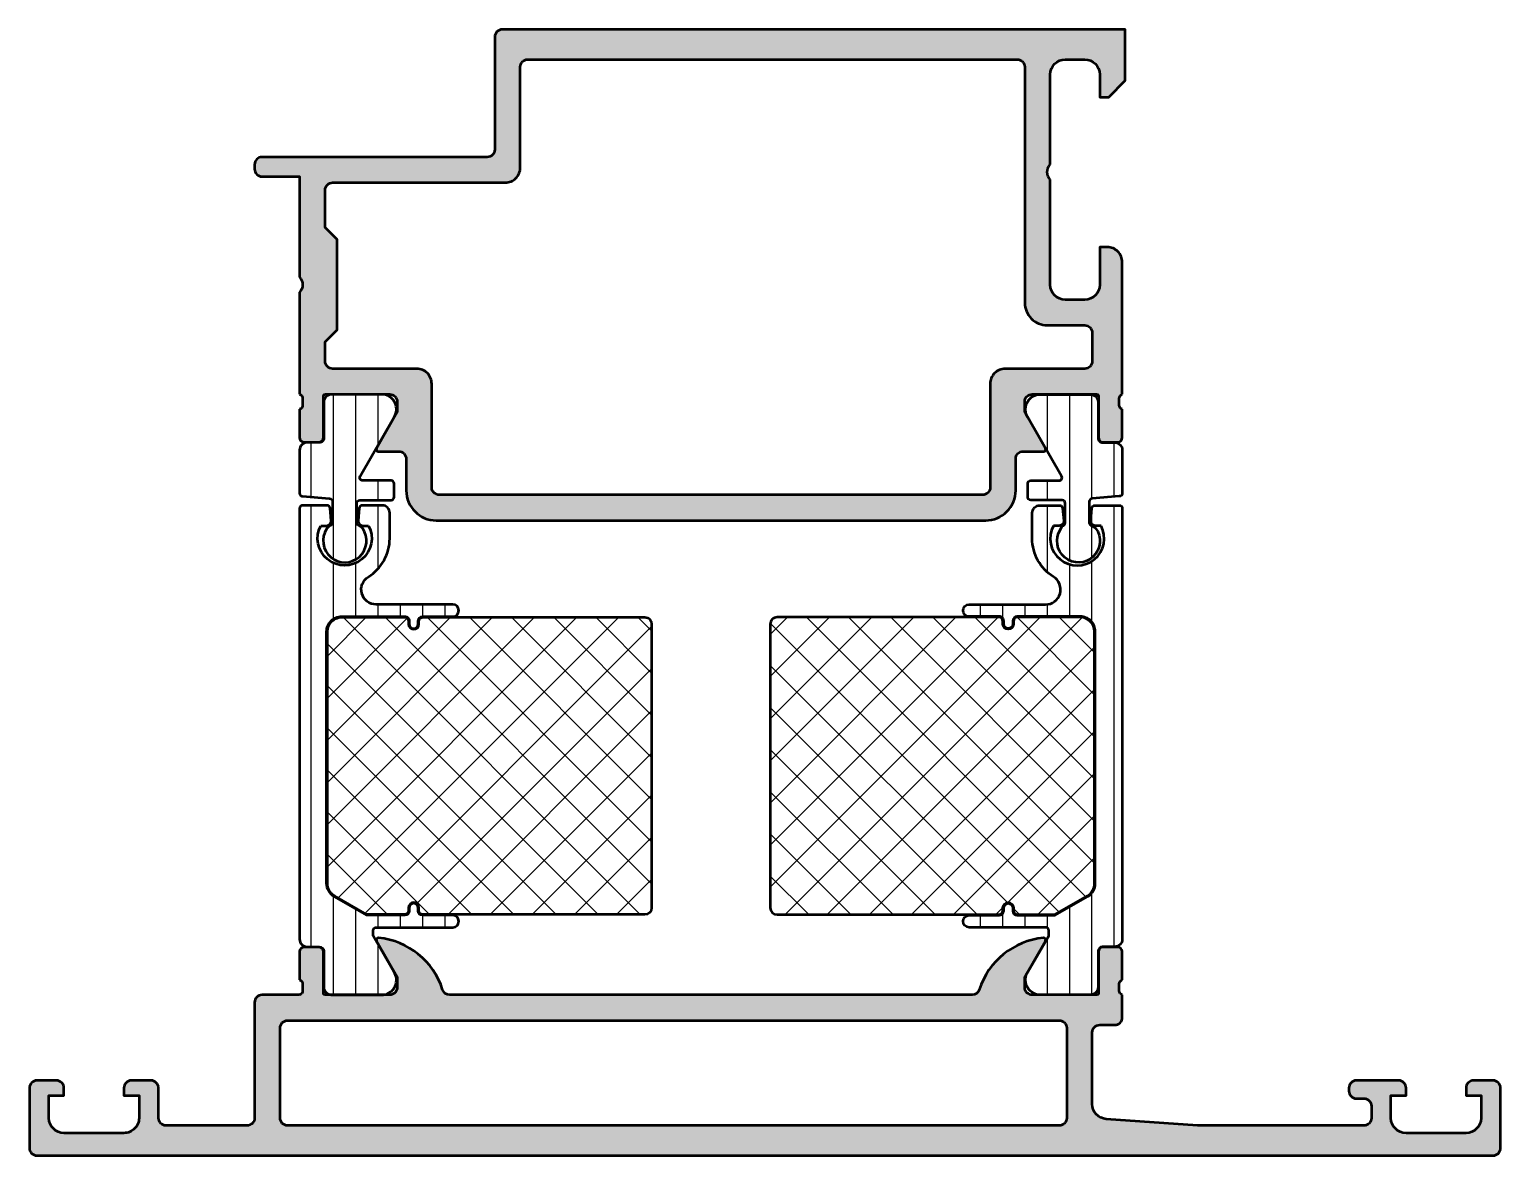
# Model space of a CAD drawing. Extents: x 5 to 103, y 0 to 75.
import ezdxf

# ---------------------------------------------------------------- set-up
doc = ezdxf.new("R2010")
doc.units = 0
for name, color, linetype, lineweight in [('0S-Alu contour', 7, 'Continuous', 50), ('0S-Alu hatch', 252, 'Continuous', 25), ('0S-Plastic contour', 254, 'Continuous', 50), ('0S-Plastic hatch', 253, 'Continuous', 25), ('0S-PT contour', 91, 'Continuous', 50), ('0S-PT hatch', 103, 'Continuous', 25)]:
    doc.layers.add(name, color=color, linetype=linetype, lineweight=lineweight)
pattern_1 = [(90, (0, 0), (-1.4859, 0), [])]
pattern_2 = [(135, (0, 0), (-1.403165018917055, -1.403165018917055), []), (225, (0, 0), (1.403165018917055, -1.403165018917055), [])]

# ---------------------------------------------------------------- blocks, each defined once
blk = doc.blocks.new('398170__E0D5115E_F2DE_40B0_B3DD_F01429E6F300_')
at = {"layer": '0S-Alu hatch'}
h = blk.add_hatch(color=256, dxfattribs=at)
edge = h.paths.add_edge_path()
edge.add_line((36.00026401343121, 74.50000000000037), (36.00026401343121, 67))
edge.add_ellipse((35.50029453007847, 66.99996948055876), major_axis=(-0.4999694842842361, 0), ratio=1, start_angle=89.99300545882551, end_angle=180.0034974838206, ccw=False)
edge.add_line((35.50023349491733, 66.50000000000004), (20.50026401342632, 66.4999999999993))
edge.add_arc((20.50026401343115, 65.99999999627438), 0.5000000037249192, 90.00000000055367, 179.993005887432)
edge.add_line((20.00026401343152, 66.00006103142097), (20.00026401343143, 65.70002746580938))
edge.add_arc((20.50026401366352, 65.70002746581963), 0.5000000002321059, 180, 269.9982514709477)
edge.add_line((20.50024875486901, 65.20002746582036), (23.00000000000023, 65.20002746582021))
edge.add_line((23.00000000000023, 65.20002746582021), (23.00000000000034, 58.50002935999639))
edge.add_ellipse((22.4749758034084, 58.00002193770455), major_axis=(-0.7250226405802392, 0), ratio=1, start_angle=136.3989482371623, end_angle=223.6019249855911, ccw=False)
edge.add_line((23.00000762035856, 57.50002251716093), (22.99999999875553, 50.69907560280587))
edge.add_ellipse((22.9211635522125, 50.43155501081276), major_axis=(-0.2788950563274236, 0), ratio=1, start_angle=178.8354106259076, end_angle=253.5801235805103, ccw=False)
edge.add_line((23.20000099875553, 50.42588660281442), (23.20000099875554, 49.97229260281439))
edge.add_ellipse((22.92113290311235, 49.96663194333735), major_axis=(-0.2789255417371716, 0), ratio=1, start_angle=106.42459455535541, end_angle=181.1628700728834, ccw=False)
edge.add_line((22.99999999875553, 49.69908860281439), (22.99999999875553, 47.81907760280589))
edge.add_arc((23.29999999875554, 47.81907760280588), 0.2999999999999971, 180, 269.9999999999945)
edge.add_line((23.29999999875551, 47.51907760280587), (24.27997431779832, 47.51907760280588))
edge.add_arc((24.27997431779829, 47.81907760280589), 0.3000000000000114, 270.0000000000054, 360)
edge.add_line((24.5799743177983, 47.81907760280589), (24.5799743177983, 50.57907560280588))
edge.add_ellipse((24.69997431774082, 50.57907560280587), major_axis=(-0.119999999942511, 0), ratio=1, start_angle=270.0000000000017, end_angle=360, ccw=False)
edge.add_line((24.69997431774081, 50.69907560274838), (29.0000000000003, 50.6990964433168))
edge.add_ellipse((29.00001032011099, 50.19910676342779), major_axis=(-0.4999896799955189, 0), ratio=1, start_angle=179.9988173777202, end_angle=270.00118262198265, ccw=False)
edge.add_line((29.5, 50.19909644331719), (29.49999999999988, 49.49908423628653))
edge.add_line((29.49999999999988, 49.49908423628653), (28.1117553710927, 47.09457373823876))
edge.add_arc((28.23870596663832, 47.03788335172181), 0.1390332824644033, 155.9366245846284, 266.609743488193)
edge.add_line((28.23048400878846, 46.8990933915592), (29.59999999875592, 46.89909339155881))
edge.add_ellipse((29.59999999875616, 46.39909339155986), major_axis=(-0.4999999999989484, 0), ratio=1, start_angle=180, end_angle=270.0000000000277, ccw=False)
edge.add_line((30.09999999875511, 46.39909339155986), (30.09999999875603, 44.29876862816145))
edge.add_arc((32.09999999875594, 44.29876862816115), 1.999999999999907, 180, 269.9999999999882)
edge.add_line((32.09999999875552, 42.29876862816125), (68.70000305175542, 42.29876862816085))
edge.add_arc((68.70000305175616, 44.29876862816146), 2.000000000000611, 269.9999999999789, 360)
edge.add_line((70.70000305175677, 44.29876862816146), (70.70000305175678, 46.39909339155875))
edge.add_ellipse((71.20000305175648, 46.39909339155904), major_axis=(-0.4999999999997016, 0), ratio=1, start_angle=270.0000000000456, end_angle=360, ccw=False)
edge.add_line((71.2000030517561, 46.89909339155874), (72.56953430175744, 46.89909339155886))
edge.add_arc((72.56129753257002, 47.03789234766377), 0.13904313928583, 273.3961299493295, 384.0575019778579)
edge.add_line((72.68826293945314, 47.09457373823833), (71.30001831054585, 49.49908423628619))
edge.add_line((71.30001831054585, 49.49908423628619), (71.30001831054632, 50.19909644332706))
edge.add_ellipse((71.8000030538529, 50.19911170350262), major_axis=(-0.4999847435394639, 0), ratio=1, start_angle=-90.00699432660252, end_angle=0.0017487408159126971, ccw=False)
edge.add_line((71.80006408900442, 50.69909644331668), (76.10002873271398, 50.69907560274832))
edge.add_ellipse((76.10002873271398, 50.57907560274831), major_axis=(-0.1200000000000116, 0), ratio=1, start_angle=180, end_angle=270, ccw=False)
edge.add_line((76.22002873271398, 50.57907560274832), (76.22002873271398, 47.81907760274831))
edge.add_arc((76.52002873271398, 47.81907760274831), 0.2999999999999912, 180, 270)
edge.add_line((76.52002873271398, 47.51907760274832), (77.50000305175678, 47.51907760274831))
edge.add_arc((77.50000305175678, 47.81907760274832), 0.3000000000000078, 270, 360)
edge.add_line((77.80000305175679, 47.81907760274832), (77.80000305175678, 49.69908860275683))
edge.add_ellipse((77.87887014739992, 49.96663194327976), major_axis=(-0.2789255417371315, 0), ratio=1, start_angle=-1.1628700728908825, end_angle=73.57540544464848, ccw=False)
edge.add_line((77.60000205175677, 49.97229260275684), (77.60000205175677, 50.42588660275685))
edge.add_ellipse((77.87883949829978, 50.43155501075522), major_axis=(-0.2788950563274093, 0), ratio=1, start_angle=-73.5801235805107, end_angle=1.16458937409692, ccw=False)
edge.add_line((77.80000305175678, 50.69907560274831), (77.80000305175827, 59.50001525878862))
edge.add_arc((76.80000305164091, 59.50001525878818), 1.000000000117345, 0, 90.00087426481868)
edge.add_line((76.79998779284129, 60.50001525878911), (76.30000305175736, 60.50001525878896))
edge.add_line((76.30000305175736, 60.50001525878896), (76.30000305175794, 58.00001525878897))
edge.add_ellipse((75.29991565428485, 58.00010265625131), major_axis=(-1.000087401291919, 0), ratio=1, start_angle=90.00501389831152, end_angle=179.9949929319336, ccw=False)
edge.add_line((75.30000317096703, 57.00001525878864), (73.99995434284199, 57.00001525878899))
edge.add_ellipse((74.00001314057084, 58.00007405651772), major_axis=(-1.000058799457211, 0), ratio=1, start_angle=0.0033686637580103707, end_angle=89.99663133636528, ccw=False)
edge.add_line((72.99995434284212, 58.00001525878672), (72.99995434284197, 65.00001526018232))
edge.add_ellipse((73.52492478227555, 65.49998366175535), major_axis=(-0.7249568020582801, 0), ratio=1, start_angle=-43.607853787489205, end_angle=43.60262178270591, ccw=False)
edge.add_line((73.00000000000021, 65.99999999929219), (72.99999999999945, 71.99999999999928))
edge.add_ellipse((74.00005492741286, 71.99994507258651), major_axis=(-1.000054928921843, 0), ratio=1, start_angle=270.00314693606, end_angle=359.99685306376585, ccw=False)
edge.add_line((74.00000000000036, 72.99999999999991), (75.30000305175837, 72.99999999999937))
edge.add_ellipse((75.2999772237506, 71.99997417199215), major_axis=(-1.000025828340758, 0), ratio=1, start_angle=180.0014797973691, end_angle=269.99852020238245, ccw=False)
edge.add_line((76.30000305175783, 71.99999999999561), (76.30000305175724, 70.49999999999984))
edge.add_line((76.30000305175724, 70.49999999999984), (76.89999389648327, 70.50000000000034))
edge.add_line((76.89999389648327, 70.50000000000034), (78.00000000000045, 71.60000610351437))
edge.add_line((78.00000000000045, 71.60000610351437), (78, 75))
edge.add_line((78, 75), (36.50026401343152, 74.99999999999983))
edge.add_arc((36.5002849370199, 74.49997907641114), 0.5000209240264682, 90.00239756628012, 179.9976024336429)
edge = h.paths.add_edge_path()
edge.add_ellipse((38.20029758276711, 72.49998779296807), major_axis=(-0.5000305185099205, 0), ratio=1, start_angle=270.0034968440342, end_angle=359.99650315784504, ccw=False)
edge.add_line((38.20026706518362, 73.00001831054672), (70.80001220309043, 72.9999877931788))
edge.add_ellipse((70.80004272253701, 72.50001830961591), major_axis=(-0.4999694844943799, 0), ratio=1, start_angle=179.9930054594119, end_angle=270.0034974844233, ccw=False)
edge.add_line((71.3000122033059, 72.49995727445993), (71.30001220703129, 56.80001068115157))
edge.add_arc((72.80001220703072, 56.80001068115157), 1.499999999999428, 180, 270.0000000000005)
edge.add_line((72.80001220703073, 55.30001068115215), (75.3000030517578, 55.30001068115214))
edge.add_ellipse((75.30000305175776, 54.80001068115253), major_axis=(-0.4999999999996097, 0), ratio=1, start_angle=180, end_angle=269.9999999999951, ccw=False)
edge.add_line((75.80000305175736, 54.80001068115249), (75.80000305175712, 52.89909644331652))
edge.add_ellipse((75.30000305175753, 52.89909644331652), major_axis=(-0.4999999999995915, 0), ratio=1, start_angle=90.00000000000807, end_angle=180, ccw=False)
edge.add_line((75.3000030517576, 52.39909644331693), (70.00092949662229, 52.39909644331683))
edge.add_arc((70.0009274475944, 51.39818730626001), 1.000909137058923, 89.99988270598647, 180.0001172906019)
edge.add_line((69.00001831053758, 51.39818525722993), (69.00000305175676, 44.49874116234036))
edge.add_ellipse((68.49999232068394, 44.49878241257782), major_axis=(-0.5000107327743593, 0), ratio=1, start_angle=90.0012296638372, end_angle=179.9952731724382, ccw=False)
edge.add_line((68.50000305175561, 43.99877167991862), (32.29999795146664, 43.99877167991843))
edge.add_ellipse((32.30000868249468, 44.49878036523901), major_axis=(-0.5000086854357325, 0), ratio=1, start_angle=0.004726827561796654, end_angle=89.99877033612711, ccw=False)
edge.add_line((31.79999999876049, 44.49873911517036), (31.79998473998023, 51.39909744789308))
edge.add_arc((30.80001000428273, 51.39907625052777), 0.9999747359221768, 0.0012145502538139, 90.0014491386028)
edge.add_line((30.79998471268178, 52.39905098613011), (25.2000032607959, 52.40034974706387))
edge.add_ellipse((25.20000326079584, 52.90034974706372), major_axis=(-0.4999999999998508, 0), ratio=1, start_angle=0, end_angle=90.00000000000648, ccw=False)
edge.add_line((24.70000326079599, 52.90034974706365), (24.70000326079591, 54.20001458147689))
edge.add_line((24.70000326079591, 54.20001458147689), (25.5000076203586, 55.00001894103905))
edge.add_line((25.5000076203586, 55.00001894103905), (25.50000762035863, 61.00002493940147))
edge.add_line((25.50000762035863, 61.00002493940147), (24.70000326079619, 61.80002929896399))
edge.add_line((24.70000326079619, 61.80002929896399), (24.70001455071073, 64.30001325213198))
edge.add_ellipse((25.20001455071039, 64.30001220703035), major_axis=(-0.5000000000007568, 0), ratio=1, start_angle=270.0000000001433, end_angle=359.9998802401752, ccw=False)
edge.add_line((25.20001455070914, 64.8000122070311), (36.70026706512206, 64.80001220696228))
edge.add_arc((36.70027874519615, 65.80000052695533), 0.9999883200612636, 269.9993307732342, 360.000669226757)
edge.add_line((37.70026706518919, 65.80001220703151), (37.70026706518845, 72.50001831053515))
at = {"layer": '0S-Alu contour', "color": 7}
for points in [[(36.00026401343121, 74.50000000000037), (36.00026401343121, 67)], [(76.30000305175783, 71.99999999999561), (76.30000305175724, 70.49999999999984), (76.89999389648327, 70.50000000000034), (78.00000000000045, 71.60000610351437), (78, 75), (36.50026401343152, 74.99999999999983)], [(38.20026706518362, 73.00001831054672), (70.80001220309043, 72.9999877931788)], [(74.00000000000036, 72.99999999999991), (75.30000305175837, 72.99999999999937)], [(37.70026706518919, 65.80001220703151), (37.70026706518845, 72.50001831053515)], [(71.3000122033059, 72.49995727445993), (71.30001220703129, 56.80001068115157)], [(73.00000000000021, 65.99999999929219), (72.99999999999945, 71.99999999999928)], [(20.00026401343152, 66.00006103142097), (20.00026401343143, 65.70002746580938)], [(35.50023349491733, 66.50000000000004), (20.50026401342632, 66.4999999999993)], [(20.50024875486901, 65.20002746582036), (23.00000000000023, 65.20002746582021), (23.00000000000034, 58.50002935999639)], [(25.20001455070914, 64.8000122070311), (36.70026706512206, 64.80001220696228)], [(72.99995434284212, 58.00001525878672), (72.99995434284197, 65.00001526018232)], [(24.70000326079599, 52.90034974706365), (24.70000326079591, 54.20001458147689), (25.5000076203586, 55.00001894103905), (25.50000762035863, 61.00002493940147), (24.70000326079619, 61.80002929896399), (24.70001455071073, 64.30001325213198)], [(76.79998779284129, 60.50001525878911), (76.30000305175736, 60.50001525878896), (76.30000305175794, 58.00001525878897)], [(77.80000305175678, 50.69907560274831), (77.80000305175827, 59.50001525878862)], [(23.00000762035856, 57.50002251716093), (22.99999999875553, 50.69907560280587)], [(75.30000317096703, 57.00001525878864), (73.99995434284199, 57.00001525878899)], [(72.80001220703073, 55.30001068115215), (75.3000030517578, 55.30001068115214)], [(75.80000305175736, 54.80001068115249), (75.80000305175712, 52.89909644331652)], [(30.79998471268178, 52.39905098613011), (25.2000032607959, 52.40034974706387)], [(75.3000030517576, 52.39909644331693), (70.00092949662229, 52.39909644331683)], [(31.79999999876049, 44.49873911517036), (31.79998473998023, 51.39909744789308)], [(69.00001831053758, 51.39818525722993), (69.00000305175676, 44.49874116234036)], [(23.20000099875553, 50.42588660281442), (23.20000099875554, 49.97229260281439)], [(24.5799743177983, 47.81907760280589), (24.5799743177983, 50.57907560280588)], [(24.69997431774081, 50.69907560274838), (29.0000000000003, 50.6990964433168)], [(29.5, 50.19909644331719), (29.49999999999988, 49.49908423628653), (28.1117553710927, 47.09457373823876)], [(72.68826293945314, 47.09457373823833), (71.30001831054585, 49.49908423628619), (71.30001831054632, 50.19909644332706)], [(71.80006408900442, 50.69909644331668), (76.10002873271398, 50.69907560274832)], [(76.22002873271398, 50.57907560274832), (76.22002873271398, 47.81907760274831)], [(77.60000205175677, 49.97229260275684), (77.60000205175677, 50.42588660275685)], [(22.99999999875553, 49.69908860281439), (22.99999999875553, 47.81907760280589)], [(77.80000305175679, 47.81907760274832), (77.80000305175678, 49.69908860275683)], [(23.29999999875551, 47.51907760280587), (24.27997431779832, 47.51907760280588)], [(76.52002873271398, 47.51907760274832), (77.50000305175678, 47.51907760274831)], [(28.23048400878846, 46.8990933915592), (29.59999999875592, 46.89909339155881)], [(30.09999999875511, 46.39909339155986), (30.09999999875603, 44.29876862816145)], [(70.70000305175677, 44.29876862816146), (70.70000305175678, 46.39909339155875)], [(71.2000030517561, 46.89909339155874), (72.56953430175744, 46.89909339155886)], [(68.50000305175561, 43.99877167991862), (32.29999795146664, 43.99877167991843)], [(32.09999999875552, 42.29876862816125), (68.70000305175542, 42.29876862816085)]]:
    blk.add_lwpolyline(points, dxfattribs=at)
for centre, radius, start, end in [((36.5002849370199, 74.49997907641114), 0.5000209240264682, 90.00239756628012, 179.9976024336429), ((20.50026401343115, 65.99999999627438), 0.5000000037249192, 90.00000000055367, 179.993005887432), ((20.50026401366352, 65.70002746581963), 0.5000000002321059, 180, 269.9982514709477), ((36.70027874519615, 65.80000052695533), 0.9999883200612636, 269.9993307732342, 0.0006692267570559), ((76.80000305164091, 59.50001525878818), 1.000000000117345, 0, 90.00087426481868), ((72.80001220703072, 56.80001068115157), 1.499999999999428, 180, 270.0000000000005), ((30.80001000428273, 51.39907625052777), 0.9999747359221768, 0.0012145502538139, 90.0014491386028), ((70.0009274475944, 51.39818730626001), 1.000909137058923, 89.99988270598647, 180.0001172906019), ((23.29999999875554, 47.81907760280588), 0.2999999999999971, 180, 269.9999999999945), ((24.27997431779829, 47.81907760280589), 0.3000000000000114, 270.0000000000054, 0), ((28.23870596663832, 47.03788335172181), 0.1390332824644033, 155.9366245846284, 266.609743488193), ((72.56129753257002, 47.03789234766377), 0.13904313928583, 273.3961299493295, 24.05750197785796), ((76.52002873271398, 47.81907760274831), 0.2999999999999912, 180, 270), ((77.50000305175678, 47.81907760274832), 0.3000000000000078, 270, 0), ((32.09999999875594, 44.29876862816115), 1.999999999999907, 180, 269.9999999999882), ((68.70000305175616, 44.29876862816146), 2.000000000000611, 269.9999999999789, 0)]:
    blk.add_arc(centre, radius, start, end, dxfattribs=at)
at = {"layer": '0S-Alu contour', "color": 7, "extrusion": (0, 0, -1)}
for centre, radius, start, end in [((-38.20029758276711, 72.49998779296807), 0.5000305185099205, 0.003496842154942, 89.9965031559658), ((-70.80004272253701, 72.50001830961591), 0.4999694844943799, 89.99650251557671, 180.0069945405882), ((-74.00005492741286, 71.99994507258651), 1.000054928921843, 0.0031469362341623, 89.99685306394004), ((-75.2999772237506, 71.99997417199215), 1.000025828340758, 90.00147979761758, 179.9985202026309), ((-35.50029453007847, 66.99996948055876), 0.4999694842842361, 179.9965025161794, 270.0069945411745), ((-73.52492478227555, 65.49998366175535), 0.7249568020582801, 316.3973782172941, 43.60785378748921), ((-25.20001455071039, 64.30001220703035), 0.5000000000007568, 0.0001197598248263, 89.9999999998567), ((-22.4749758034084, 58.00002193770455), 0.7250226405802392, 136.3980750144089, 223.6010517628378), ((-74.00001314057084, 58.00007405651772), 1.000058799457211, 270.0033686636347, 359.996631336242), ((-75.29991565428485, 58.00010265625131), 1.000087401291919, 180.0050070680665, 269.9949861016885), ((-75.30000305175776, 54.80001068115253), 0.4999999999996097, 90.00000000000487, 180), ((-25.20000326079584, 52.90034974706372), 0.4999999999998508, 269.9999999999935, 0), ((-75.30000305175753, 52.89909644331652), 0.4999999999995915, 180, 269.9999999999919), ((-22.9211635522125, 50.43155501081276), 0.2788950563274236, 106.4198764194897, 181.1645893740925), ((-24.69997431774082, 50.57907560280587), 0.119999999942511, 0, 89.99999999999831), ((-29.00001032011099, 50.19910676342779), 0.4999896799955189, 89.99881737801734, 180.0011826222798), ((-71.8000030538529, 50.19911170350262), 0.499984743539464, 359.9982512591841, 90.00699432660252), ((-76.10002873271398, 50.57907560274831), 0.1200000000000116, 90, 180), ((-77.87883949829978, 50.43155501075522), 0.2788950563274093, 358.8354106259031, 73.58012358051083), ((-22.92113290311235, 49.96663194333735), 0.2789255417371716, 178.8371299271166, 253.5754054446446), ((-77.87887014739992, 49.96663194327976), 0.2789255417371315, 286.4245945553515, 1.162870072890926), ((-29.59999999875616, 46.39909339155986), 0.4999999999989484, 89.99999999997232, 180), ((-71.20000305175648, 46.39909339155904), 0.4999999999997016, 0, 89.9999999999544), ((-32.30000868249468, 44.49878036523901), 0.5000086854357325, 270.001229663873, 359.9952731724382), ((-68.49999232068394, 44.49878241257782), 0.5000107327743593, 180.0047268275618, 269.9987703361628)]:
    blk.add_arc(centre, radius, start, end, dxfattribs=at)
blk = doc.blocks.new('284683__7BF506BC_FAB1_429C_A7CE_2D5FD63CE8CB___04B3FF4C_A4A5_4D28_8785_1DB071AAC2D0_')
at = {"layer": '0S-Plastic hatch'}
h = blk.add_hatch(dxfattribs=at)
h.set_pattern_fill('ANSI31', color=256, scale=0.4680000000000001, angle=45, style=0)
h.set_pattern_definition(pattern_1)
edge = h.paths.add_edge_path()
edge.add_line((23.00000832310999, 46.99000289441412), (23.00000832310999, 44.10749724866216))
edge.add_arc((23.20041233435799, 44.10788902240641), 0.2004043941907311, 180.1120085038914, 269.8836202750908)
edge.add_line((23.20000527135218, 43.90748504163092), (25.00000832311, 43.74998382092779))
edge.add_ellipse((24.99960406566432, 43.54958264549839), major_axis=(-0.2004015831713085, 0), ratio=1, start_angle=180.1112080115199, end_angle=269.8844207674584, ccw=False)
edge.add_line((25.20000527135219, 43.54997161389653), (25.20000527135219, 42.14997581006353))
edge.add_ellipse((24.99960128115654, 42.15036757813799), major_axis=(-0.2004043731273366, 0), ratio=1, start_angle=90.11419246348919, end_angle=179.8879931053353, ccw=False)
edge.add_line((25.00000069371547, 41.94996360303228), (24.80000221959125, 41.73682903822592))
edge.add_arc((26.01087447178384, 40.94902814062239), 1.444590552853961, 146.9517257727812, 394.5977141065294)
edge.add_line((27.20000221959124, 41.76928240899861), (27.00000832311, 41.94996360303228))
edge.add_ellipse((27.00040491494539, 42.15036475752206), major_axis=(-0.2004015469149841, 0), ratio=1, start_angle=0.11120204489219532, end_angle=89.8866123862843, ccw=False)
edge.add_line((26.80000374547328, 42.14997581006353), (26.80000374547328, 43.44999602795904))
edge.add_ellipse((27.00036591015086, 43.4496155242861), major_axis=(-0.200362525980616, 0), ratio=1, start_angle=270.1044375530914, end_angle=359.89119089237767, ccw=False)
edge.add_line((27.00000069371546, 43.64997771741217), (29.09999916783657, 43.64997771741217))
edge.add_arc((29.09960257600116, 43.85037887190192), 0.2004015469149805, 270.1133876137198, 359.8887979551078)
edge.add_line((29.30000374547328, 43.8499899244434), (29.30000374547328, 44.74998382092779))
edge.add_arc((29.09958162187889, 44.74957392014627), 0.2004225427558994, 0.1171804371410508, 89.88063399403912)
edge.add_line((29.09999916783656, 44.94999602795904), (27.21243402495434, 44.94999602795904))
edge.add_ellipse((27.21243402495433, 45.14999602795905), major_axis=(-0.2000000000000028, 0), ratio=1, start_angle=-29.879840183826104, end_angle=90.00000000000102, ccw=False)
edge.add_line((27.03901960680273, 45.2496325653193), (29.28548982120945, 49.15954689441412))
edge.add_arc((28.44423717221811, 49.70018181969127), 0.9999960709244813, 327.2729839001592, 441.8183919481002)
edge.add_line((28.58654782120947, 50.68999989441413), (25.11000632310972, 50.68999999999999))
edge.add_arc((25.11000368348464, 50.19000402256137), 0.4999959774455833, 89.9996975188133, 180.0003024817733)
edge.add_line((24.61000770604602, 50.19000138293118), (24.61033965070392, 47.79004449382717))
edge.add_ellipse((24.31033965357347, 47.79000299999999), major_axis=(-0.3000000000000154, 0), ratio=1, start_angle=90.00000746561977, end_angle=180.0079247372928, ccw=False)
edge.add_line((24.31033969266336, 47.49000299999998), (23.50000825796019, 47.49000289441411))
edge.add_arc((23.50000832311, 46.99000289441412), 0.5, 90.00000746561778, 180)
at = {"layer": '0S-Plastic contour', "color": 7}
for points in [[(24.61000770604602, 50.19000138293118), (24.61033965070392, 47.79004449382717)], [(28.58654782120947, 50.68999989441413), (25.11000632310972, 50.68999999999999)], [(27.03901960680273, 45.2496325653193), (29.28548982120945, 49.15954689441412)], [(24.31033969266336, 47.49000299999998), (23.50000825796019, 47.49000289441411)], [(23.00000832310999, 46.99000289441412), (23.00000832310999, 44.10749724866216)], [(29.09999916783656, 44.94999602795904), (27.21243402495434, 44.94999602795904)], [(29.30000374547328, 43.8499899244434), (29.30000374547328, 44.74998382092779)], [(23.20000527135218, 43.90748504163092), (25.00000832311, 43.74998382092779)], [(25.20000527135219, 43.54997161389653), (25.20000527135219, 42.14997581006353)], [(26.80000374547328, 42.14997581006353), (26.80000374547328, 43.44999602795904)], [(27.00000069371546, 43.64997771741217), (29.09999916783657, 43.64997771741217)], [(25.00000069371547, 41.94996360303228), (24.80000221959125, 41.73682903822592)], [(27.20000221959124, 41.76928240899861), (27.00000832311, 41.94996360303228)]]:
    blk.add_lwpolyline(points, dxfattribs=at)
for centre, radius, start, end in [((25.11000368348464, 50.19000402256137), 0.4999959774455833, 89.9996975188133, 180.0003024817733), ((28.44423717221811, 49.70018181969127), 0.9999960709244813, 327.2729839001592, 81.81839194810021), ((23.50000832311, 46.99000289441412), 0.5, 90.00000746561778, 180), ((23.20041233435799, 44.10788902240641), 0.2004043941907311, 180.1120085038914, 269.8836202750908), ((29.09958162187889, 44.74957392014627), 0.2004225427558994, 0.1171804371410508, 89.88063399403912), ((29.09960257600116, 43.85037887190192), 0.2004015469149805, 270.1133876137198, 359.8887979551078), ((26.01087447178384, 40.94902814062239), 1.444590552853961, 146.9517257727812, 34.5977141065294)]:
    blk.add_arc(centre, radius, start, end, dxfattribs=at)
at = {"layer": '0S-Plastic contour', "color": 7, "extrusion": (0, 0, -1)}
for centre, radius, start, end in [((-24.31033965357347, 47.79000299999999), 0.3000000000000154, 179.9920752627072, 269.9999925343802), ((-27.21243402495433, 45.14999602795905), 0.2000000000000028, 269.999999999999, 29.87984018382617), ((-24.99960406566432, 43.54958264549839), 0.2004015831713085, 90.1155792325416, 179.8887919884801), ((-27.00036591015086, 43.4496155242861), 0.200362525980616, 0.1088091076223094, 89.89556244690863), ((-24.99960128115654, 42.15036757813799), 0.2004043731273366, 180.1120068946648, 269.8858075365108), ((-27.00040491494539, 42.15036475752206), 0.2004015469149841, 270.1133876137157, 359.8887979551078)]:
    blk.add_arc(centre, radius, start, end, dxfattribs=at)
blk = doc.blocks.new('284683__B21B3108_25E8_4CCD_ACBF_1F1438120261___352F9F33_C82D_4A75_A117_CB8C198502C5_')
at = {"layer": '0S-Plastic hatch'}
h = blk.add_hatch(dxfattribs=at)
h.set_pattern_fill('ANSI31', color=256, scale=0.4680000000000001, angle=45, style=0)
h.set_pattern_definition(pattern_1)
edge = h.paths.add_edge_path()
edge.add_line((77.8, 46.99000289441412), (77.8, 44.10749724866216))
edge.add_ellipse((77.59959598875199, 44.10788902240642), major_axis=(-0.2004043941907454, 0), ratio=1, start_angle=90.11637972491332, end_angle=179.8879914961055, ccw=False)
edge.add_line((77.60000305175781, 43.90748504163092), (75.80000000000001, 43.74998382092779))
edge.add_arc((75.80040425744569, 43.54958264549838), 0.2004015831713134, 90.11557923254156, 179.8887919884801)
edge.add_line((75.60000305175781, 43.54997161389653), (75.60000305175781, 42.14997581006353))
edge.add_arc((75.80040704195345, 42.15036757813798), 0.2004043731273281, 180.1120068946615, 269.8858075365129)
edge.add_line((75.80000762939453, 41.94996360303228), (76.02302696874335, 41.77843195506484))
edge.add_ellipse((74.88240829443538, 40.92276241909979), major_axis=(-1.425896670505517, 0), ratio=1, start_angle=-32.680859400005204, end_angle=216.8765045846183, ccw=False)
edge.add_line((73.68224359882936, 41.69268840150306), (73.79999999999998, 41.94996360303228))
edge.add_arc((73.7996034081646, 42.15036475752206), 0.2004015469149797, 270.1133876137157, 359.8887979551078)
edge.add_line((74.00000457763672, 42.14997581006353), (74.00000457763672, 43.44999602795904))
edge.add_arc((73.79964241295914, 43.4496155242861), 0.2003625259806087, 0.108809107625659, 89.89556244690863)
edge.add_line((73.80000762939454, 43.64997771741216), (71.70000915527342, 43.64997771741217))
edge.add_ellipse((71.70040574710883, 43.85037887190192), major_axis=(-0.2004015469149628, 0), ratio=1, start_angle=0.11120204489219532, end_angle=89.8866123862802, ccw=False)
edge.add_line((71.50000457763673, 43.8499899244434), (71.50000457763672, 44.74998382092779))
edge.add_ellipse((71.70042670123115, 44.74957392014625), major_axis=(-0.2004225427559334, 0), ratio=1, start_angle=270.119366005973, end_angle=359.8828195628527, ccw=False)
edge.add_line((71.70000915527343, 44.94999602795904), (73.58757429815566, 44.94999602795904))
edge.add_arc((73.58757429815566, 45.14999602795905), 0.2000000000000011, 270, 389.8798401838257)
edge.add_line((73.76098871630727, 45.2496325653193), (71.51451850190054, 49.15954689441412))
edge.add_ellipse((72.35577115089188, 49.70018181969127), major_axis=(-0.9999960709244738, 0), ratio=1, start_angle=-81.8183919481001, end_angle=32.727016099840796, ccw=False)
edge.add_line((72.21346050190053, 50.68999989441413), (75.69000200000028, 50.68999999999999))
edge.add_ellipse((75.69000463962537, 50.19000402256139), major_axis=(-0.4999959774455691, 0), ratio=1, start_angle=179.9996975182268, end_angle=270.0003024811883, ccw=False)
edge.add_line((76.19000061706397, 50.19000138293119), (76.18966867240607, 47.79004449382717))
edge.add_arc((76.48966866953651, 47.79000299999998), 0.2999999999999989, 179.9920752627072, 269.9999925343822)
edge.add_line((76.48966863044663, 47.49000299999998), (77.3000000651498, 47.49000289441411))
edge.add_ellipse((77.30000000000001, 46.99000289441413), major_axis=(-0.499999999999983, 0), ratio=1, start_angle=180, end_angle=269.99999253438386, ccw=False)
at = {"layer": '0S-Plastic contour', "color": 7}
for points in [[(72.21346050190053, 50.68999989441413), (75.69000200000028, 50.68999999999999)], [(76.19000061706397, 50.19000138293119), (76.18966867240607, 47.79004449382717)], [(73.76098871630727, 45.2496325653193), (71.51451850190054, 49.15954689441412)], [(76.48966863044663, 47.49000299999998), (77.3000000651498, 47.49000289441411)], [(77.8, 46.99000289441412), (77.8, 44.10749724866216)], [(71.50000457763673, 43.8499899244434), (71.50000457763672, 44.74998382092779)], [(71.70000915527343, 44.94999602795904), (73.58757429815566, 44.94999602795904)], [(73.80000762939454, 43.64997771741216), (71.70000915527342, 43.64997771741217)], [(74.00000457763672, 42.14997581006353), (74.00000457763672, 43.44999602795904)], [(75.60000305175781, 43.54997161389653), (75.60000305175781, 42.14997581006353)], [(77.60000305175781, 43.90748504163092), (75.80000000000001, 43.74998382092779)], [(73.68224359882936, 41.69268840150306), (73.79999999999998, 41.94996360303228)], [(75.80000762939453, 41.94996360303228), (76.02302696874335, 41.77843195506484)]]:
    blk.add_lwpolyline(points, dxfattribs=at)
at = {"layer": '0S-Plastic contour', "color": 7, "extrusion": (0, 0, -1)}
for centre, radius, start, end in [((-72.35577115089188, 49.70018181969127), 0.9999960709244738, 327.2729839001592, 81.81839194810016), ((-75.69000463962537, 50.19000402256139), 0.4999959774455691, 89.99969751881169, 180.0003024817733), ((-77.30000000000001, 46.99000289441413), 0.499999999999983, 90.00000746561616, 180), ((-71.70042670123115, 44.74957392014625), 0.2004225427559334, 0.1171804371472713, 89.88063399402697), ((-77.59959598875199, 44.10788902240642), 0.2004043941907454, 180.1120085038947, 269.8836202750867), ((-71.70040574710883, 43.85037887190192), 0.2004015469149628, 270.1133876137198, 359.8887979551078), ((-74.88240829443538, 40.92276241909979), 1.425896670505517, 143.1234954153817, 32.68085940000529)]:
    blk.add_arc(centre, radius, start, end, dxfattribs=at)
at = {"layer": '0S-Plastic contour', "color": 7}
for centre, radius, start, end in [((76.48966866953651, 47.79000299999998), 0.2999999999999989, 179.9920752627072, 269.9999925343822), ((73.58757429815566, 45.14999602795905), 0.2000000000000011, 270, 29.87984018382567), ((73.79964241295914, 43.4496155242861), 0.2003625259806087, 0.108809107625659, 89.89556244690863), ((75.80040425744569, 43.54958264549838), 0.2004015831713134, 90.11557923254156, 179.8887919884801), ((73.7996034081646, 42.15036475752206), 0.2004015469149797, 270.1133876137157, 359.8887979551078), ((75.80040704195345, 42.15036757813798), 0.2004043731273281, 180.1120068946615, 269.8858075365129)]:
    blk.add_arc(centre, radius, start, end, dxfattribs=at)
blk = doc.blocks.new('284683__05013163_D1C9_4229_87F8_3EC8E889E7CA___433F6B5A_1CFC_4290_97D7_1DAB54C1DF4A_')
at = {"layer": '0S-Plastic hatch'}
h = blk.add_hatch(dxfattribs=at)
h.set_pattern_fill('ANSI31', color=256, scale=0.4680000000000001, angle=45, style=0)
h.set_pattern_definition(pattern_1)
edge = h.paths.add_edge_path()
edge.add_line((77.8000061035188, 43.09995264472353), (77.7999999850715, 14.40999689337649))
edge.add_ellipse((77.29999998507151, 14.40999700000697), major_axis=(-0.5000000000000114, 0), ratio=1, start_angle=90.00000000000159, end_angle=179.9999878056733, ccw=False)
edge.add_line((77.29999998507152, 13.90999700000696), (76.48966866666667, 13.90999700000697))
edge.add_arc((76.48966866666667, 13.60999700000696), 0.3000000000000024, 90, 180)
edge.add_line((76.18966866666669, 13.60999700000696), (76.1900006170637, 11.20999861707066))
edge.add_ellipse((75.69000463962507, 11.20999597744559), major_axis=(-0.4999959774455975, 0), ratio=1, start_angle=89.99969751881491, end_angle=180.0003024817733, ccw=False)
edge.add_line((75.690002, 10.71000000000696), (72.21346050190054, 10.71000000000696))
edge.add_ellipse((72.35577115089187, 11.69981807472981), major_axis=(-0.9999960709244685, 0), ratio=1, start_angle=-32.72701609984108, end_angle=81.81839194810169, ccw=False)
edge.add_line((71.51451850190054, 12.24045300000697), (72.89999694824218, 14.64017239078947))
edge.add_line((72.89999694824218, 14.64017239078947), (72.89999694824218, 14.99996490500256))
edge.add_arc((72.69999694824217, 14.99996490500261), 0.1999999999999887, 0, 89.99999999998371)
edge.add_line((72.69999694824224, 15.1999649050026), (67.60000915527343, 15.19996490500263))
edge.add_ellipse((67.60000915527343, 15.59995880148699), major_axis=(-0.3999938964843608, 0), ratio=1, start_angle=-90, end_angle=90, ccw=False)
edge.add_line((67.60000915527343, 15.99995269797135), (69.60001220703128, 15.99995269797147))
edge.add_arc((69.60001220703114, 16.29995269797122), 0.2999999999999825, 270.0000000000271, 360)
edge.add_line((69.90001220703112, 16.29995269797122), (69.90001220703112, 16.49995269797124))
edge.add_ellipse((70.20000762939446, 16.49995269797124), major_axis=(-0.2999954223633381, 0), ratio=1, start_angle=180, end_angle=360, ccw=False)
edge.add_line((70.5000030517578, 16.49995269797124), (70.5000030517578, 16.2999526979713))
edge.add_arc((70.80000305175786, 16.2999526979713), 0.3000000000000682, 180, 270)
edge.add_line((70.80000305175786, 15.99995269797124), (73.32622070312499, 15.99995269797124))
edge.add_line((73.32622070312499, 15.99995269797124), (75.49992370605463, 17.25468444556598))
edge.add_arc((74.9999174303363, 18.12079275910115), 1.000074940458192, 299.997936363888, 359.9988858904897)
edge.add_line((75.99999237060543, 18.12077331275334), (76.00000498066055, 34.89997603090215))
edge.add_arc((75.00000498066115, 34.89997711203375), 0.9999999999999939, 359.9999380557947, 450.0000000000016)
edge.add_line((75.0000049806611, 35.89997711203374), (70.80000305175776, 35.89997711203374))
edge.add_arc((70.80000305175786, 35.59997711203369), 0.300000000000054, 90.000000000019, 180)
edge.add_line((70.5000030517578, 35.59997711203369), (70.50000305175767, 35.39997711203374))
edge.add_ellipse((70.20000762939446, 35.39997711203374), major_axis=(-0.2999954223632244, 0), ratio=1, start_angle=0, end_angle=180, ccw=False)
edge.add_line((69.90001220703124, 35.39997711203374), (69.90001220703124, 35.59997711203378))
edge.add_arc((69.60001220703128, 35.59997711203367), 0.299999999999954, 0, 90.00000000002171)
edge.add_line((69.60001220703117, 35.89997711203363), (67.60000915527343, 35.89997711203377))
edge.add_ellipse((67.60000915527343, 36.29997100851819), major_axis=(-0.3999938964844176, 0), ratio=1, start_angle=-90, end_angle=90, ccw=False)
edge.add_line((67.60000915527343, 36.6999649050026), (72.69281605382145, 36.6999649050026))
edge.add_arc((72.69281605382146, 37.69996490500254), 0.9999999999999452, 269.9999999999992, 418.2116693563893)
edge.add_ellipse((74.79994680596819, 41.09996490402589), major_axis=(-3.000000000000209, 0), ratio=1, start_angle=-0.003997086741776457, end_angle=58.211669356388086, ccw=False)
edge.add_line((71.79994681326815, 41.1001741909981), (71.8000061035155, 42.7999526979713))
edge.add_ellipse((72.30000610351568, 42.79995269797122), major_axis=(-0.5000000000001849, 0), ratio=1, start_angle=269.9999999999951, end_angle=360, ccw=False)
edge.add_line((72.30000610351573, 43.29995269797141), (73.62602147500009, 43.29995269797139))
edge.add_ellipse((73.6260214750001, 43.0999526979714), major_axis=(-0.1999999999999815, 0), ratio=1, start_angle=185.0001565526393, end_angle=270.0000000000041, ccw=False)
edge.add_line((73.82526036698954, 43.11738439091318), (73.89886444150301, 42.27611244441544))
edge.add_ellipse((73.60000610351875, 42.24996490500274), major_axis=(-0.3000000000000852, 0), ratio=1, start_angle=90, end_angle=185.0001565526451, ccw=False)
edge.add_line((73.60000610351875, 41.94996490500265), (73.213283641229, 41.9499649050026))
edge.add_arc((74.79994680596798, 41.09996490402592), 1.799999999999962, 151.8213572242008, 388.1786427757992)
edge.add_line((76.38660997070696, 41.9499649050026), (76.00000610351874, 41.94996490500272))
edge.add_ellipse((76.00000610351871, 42.24996490500277), major_axis=(-0.3000000000000611, 0), ratio=1, start_angle=-5.000156552634678, end_angle=90.00000000000551, ccw=False)
edge.add_line((75.70114776553447, 42.27611244441543), (75.77475184004783, 43.11738439091311))
edge.add_ellipse((75.97399073203749, 43.09995269797121), major_axis=(-0.2000000000002261, 0), ratio=1, start_angle=269.99999999999187, end_angle=354.9998434473299, ccw=False)
edge.add_line((75.97399073203752, 43.29995269797143), (77.60000610351875, 43.29995269797142))
edge.add_ellipse((77.6000061035188, 43.09995269797141), major_axis=(-0.2000000000000028, 0), ratio=1, start_angle=180.0000152727673, end_angle=270.0000000000122, ccw=False)
at = {"layer": '0S-Plastic contour', "color": 7}
for points in [[(72.30000610351573, 43.29995269797141), (73.62602147500009, 43.29995269797139)], [(75.97399073203752, 43.29995269797143), (77.60000610351875, 43.29995269797142)], [(71.79994681326815, 41.1001741909981), (71.8000061035155, 42.7999526979713)], [(73.82526036698954, 43.11738439091318), (73.89886444150301, 42.27611244441544)], [(75.70114776553447, 42.27611244441543), (75.77475184004783, 43.11738439091311)], [(77.8000061035188, 43.09995264472353), (77.7999999850715, 14.40999689337649)], [(73.60000610351875, 41.94996490500265), (73.213283641229, 41.9499649050026)], [(76.38660997070696, 41.9499649050026), (76.00000610351874, 41.94996490500272)], [(67.60000915527343, 36.6999649050026), (72.69281605382145, 36.6999649050026)], [(69.60001220703117, 35.89997711203363), (67.60000915527343, 35.89997711203377)], [(69.90001220703124, 35.39997711203374), (69.90001220703124, 35.59997711203378)], [(70.5000030517578, 35.59997711203369), (70.50000305175767, 35.39997711203374)], [(75.0000049806611, 35.89997711203374), (70.80000305175776, 35.89997711203374)], [(75.99999237060543, 18.12077331275334), (76.00000498066055, 34.89997603090215)], [(70.80000305175786, 15.99995269797124), (73.32622070312499, 15.99995269797124), (75.49992370605463, 17.25468444556598)], [(67.60000915527343, 15.99995269797135), (69.60001220703128, 15.99995269797147)], [(69.90001220703112, 16.29995269797122), (69.90001220703112, 16.49995269797124)], [(70.5000030517578, 16.49995269797124), (70.5000030517578, 16.2999526979713)], [(72.69999694824224, 15.1999649050026), (67.60000915527343, 15.19996490500263)], [(71.51451850190054, 12.24045300000697), (72.89999694824218, 14.64017239078947), (72.89999694824218, 14.99996490500256)], [(77.29999998507152, 13.90999700000696), (76.48966866666667, 13.90999700000697)], [(76.18966866666669, 13.60999700000696), (76.1900006170637, 11.20999861707066)], [(75.690002, 10.71000000000696), (72.21346050190054, 10.71000000000696)]]:
    blk.add_lwpolyline(points, dxfattribs=at)
at = {"layer": '0S-Plastic contour', "color": 7, "extrusion": (0, 0, -1)}
for centre, radius, start, end in [((-72.30000610351568, 42.79995269797122), 0.5000000000001849, 0, 90.00000000000487), ((-73.6260214750001, 43.0999526979714), 0.1999999999999815, 89.99999999999594, 174.9998434473607), ((-75.97399073203749, 43.09995269797121), 0.2000000000002261, 5.000156552670118, 90.00000000000813), ((-77.6000061035188, 43.09995269797141), 0.2000000000000028, 89.99999999998779, 179.9999847272327), ((-73.60000610351875, 42.24996490500274), 0.3000000000000852, 174.9998434473549, 270), ((-76.00000610351871, 42.24996490500277), 0.3000000000000611, 269.9999999999945, 5.000156552634721), ((-74.79994680596819, 41.09996490402589), 3.000000000000209, 301.7883306436119, 0.0039970867418171), ((-67.60000915527343, 36.29997100851819), 0.3999938964844176, 270, 90), ((-70.20000762939446, 35.39997711203374), 0.2999954223632244, 180, 0), ((-70.20000762939446, 16.49995269797124), 0.2999954223633381, 0, 180), ((-67.60000915527343, 15.59995880148699), 0.3999938964843608, 270, 90), ((-77.29999998507151, 14.40999700000697), 0.5000000000000114, 180.0000121943268, 269.9999999999984), ((-72.35577115089187, 11.69981807472981), 0.9999960709244685, 278.1816080518983, 32.72701609984105), ((-75.69000463962507, 11.20999597744559), 0.4999959774455975, 179.9996975182267, 270.0003024811851)]:
    blk.add_arc(centre, radius, start, end, dxfattribs=at)
at = {"layer": '0S-Plastic contour', "color": 7}
for centre, radius, start, end in [((74.79994680596798, 41.09996490402592), 1.799999999999962, 151.8213572242008, 28.1786427757992), ((72.69281605382146, 37.69996490500254), 0.9999999999999452, 269.9999999999992, 58.21166935638935), ((69.60001220703128, 35.59997711203367), 0.299999999999954, 0, 90.00000000002171), ((70.80000305175786, 35.59997711203369), 0.300000000000054, 90.000000000019, 180), ((75.00000498066115, 34.89997711203375), 0.9999999999999939, 359.9999380557947, 90.0000000000016), ((74.9999174303363, 18.12079275910115), 1.000074940458192, 299.997936363888, 359.9988858904897), ((69.60001220703114, 16.29995269797122), 0.2999999999999825, 270.0000000000271, 0), ((70.80000305175786, 16.2999526979713), 0.3000000000000682, 180, 270), ((72.69999694824217, 14.99996490500261), 0.1999999999999887, 0, 89.99999999998371), ((76.48966866666667, 13.60999700000696), 0.3000000000000024, 90, 180)]:
    blk.add_arc(centre, radius, start, end, dxfattribs=at)
blk = doc.blocks.new('284683__6F168CE7_4A0A_44E2_92F4_6382F38A395F___EF466AF5_AD47_4B1A_B659_67DD7620EB60_')
at = {"layer": '0S-Plastic hatch'}
h = blk.add_hatch(dxfattribs=at)
h.set_pattern_fill('ANSI31', color=256, scale=0.4680000000000001, angle=45, style=0)
h.set_pattern_definition(pattern_1)
edge = h.paths.add_edge_path()
edge.add_line((23.0000022195912, 43.09995264472353), (23.00000833803848, 14.40999689337649))
edge.add_arc((23.50000833803847, 14.40999700000696), 0.4999999999999983, 180.0000122241782, 270)
edge.add_line((23.50000833803847, 13.90999700000696), (24.31033965644332, 13.90999700000697))
edge.add_ellipse((24.31033965644332, 13.60999700000697), major_axis=(-0.2999999999999971, 0), ratio=1, start_angle=180, end_angle=270, ccw=False)
edge.add_line((24.61033965644332, 13.60999700000697), (24.61000770604629, 11.20999861707066))
edge.add_arc((25.1100036834849, 11.20999597744558), 0.4999959774455797, 179.9996975182267, 270.0003024811867)
edge.add_line((25.11000632310999, 10.71000000000696), (28.58654782120945, 10.71000000000696))
edge.add_arc((28.4442371722181, 11.69981807472982), 0.9999960709244838, 278.1816080518998, 392.7270160998402)
edge.add_line((29.28548982120945, 12.24045300000697), (27.90001137486782, 14.64017239078947))
edge.add_line((27.90001137486782, 14.64017239078947), (27.90001137486782, 14.99996490500256))
edge.add_ellipse((28.10001137486781, 14.99996490500261), major_axis=(-0.1999999999999886, 0), ratio=1, start_angle=270.00000000001626, end_angle=360, ccw=False)
edge.add_line((28.10001137486775, 15.1999649050026), (33.19999916783657, 15.19996490500263))
edge.add_arc((33.19999916783657, 15.59995880148699), 0.3999938964843626, 270, 450)
edge.add_line((33.19999916783657, 15.99995269797135), (31.19999611607871, 15.99995269797147))
edge.add_ellipse((31.19999611607873, 16.29995269797144), major_axis=(-0.2999999999999776, 0), ratio=1, start_angle=0, end_angle=89.99999999999591, ccw=False)
edge.add_line((30.89999611607876, 16.29995269797145), (30.89999611607876, 16.49995269797138))
edge.add_arc((30.60000069371547, 16.49995269797126), 0.2999954223632812, 0, 180)
edge.add_line((30.30000527135219, 16.49995269797126), (30.30000527135219, 16.29995269797142))
edge.add_ellipse((30.00000527135207, 16.29995269797136), major_axis=(-0.3000000000001215, 0), ratio=1, start_angle=90.00000000001017, end_angle=180, ccw=False)
edge.add_line((30.00000527135212, 15.99995269797124), (27.47378761998512, 15.99995269797135))
edge.add_line((27.47378761998512, 15.99995269797135), (25.30008461705536, 17.25468444556607))
edge.add_ellipse((25.80009089277382, 18.12079275910143), major_axis=(-1.000074940458416, 0), ratio=1, start_angle=0.0011141101646217066, end_angle=60.002063636111586, ccw=False)
edge.add_line((24.80001595250447, 18.12077331275361), (24.80000334244945, 34.89997603090219))
edge.add_ellipse((25.80000334244893, 34.8999771120339), major_axis=(-1.000000000000065, 0), ratio=1, start_angle=-89.9999999999963, end_angle=6.194420529936906e-05, ccw=False)
edge.add_line((25.80000334244886, 35.89997711203397), (30.00000527135211, 35.89997711203374))
edge.add_ellipse((30.00000527135219, 35.59997711203374), major_axis=(-0.3000000000000043, 0), ratio=1, start_angle=180, end_angle=270.00000000001495, ccw=False)
edge.add_line((30.30000527135219, 35.59997711203374), (30.30000527135219, 35.39997711203386))
edge.add_arc((30.60000069371547, 35.39997711203386), 0.2999954223632812, 180, 360)
edge.add_line((30.89999611607876, 35.39997711203386), (30.89999611607876, 35.59997711203373))
edge.add_ellipse((31.19999611607894, 35.59997711203366), major_axis=(-0.3000000000001854, 0), ratio=1, start_angle=270.0000000000007, end_angle=360, ccw=False)
edge.add_line((31.19999611607894, 35.89997711203385), (33.19999916783657, 35.89997711203377))
edge.add_arc((33.19999916783657, 36.29997100851819), 0.3999938964844105, 270, 450)
edge.add_line((33.19999916783657, 36.6999649050026), (28.10719226928855, 36.6999649050026))
edge.add_ellipse((28.10719226928853, 37.69996490500254), major_axis=(-0.999999999999943, 0), ratio=1, start_angle=-58.21166935638962, end_angle=90.00000000000102, ccw=False)
edge.add_arc((26.00006151714183, 41.09996490402589), 3.000000000000184, 301.7883306436115, 360.0039970867418)
edge.add_line((29.00006150984184, 41.10017419099811), (29.00000221959449, 42.7999526979713))
edge.add_arc((28.50000221959435, 42.79995269797125), 0.5000000000001564, 0, 90.00000000000813)
edge.add_line((28.50000221959428, 43.2999526979714), (27.17398684810991, 43.29995269797139))
edge.add_arc((27.17398684810988, 43.0999526979714), 0.1999999999999749, 89.99999999999186, 174.9998434473583)
edge.add_line((26.97474795612045, 43.11738439091318), (26.90114388160699, 42.27611244441544))
edge.add_arc((27.20000221959123, 42.24996490500273), 0.3000000000000682, 174.9998434473521, 270.0000000000027)
edge.add_line((27.20000221959124, 41.94996490500265), (27.586724681881, 41.9499649050026))
edge.add_ellipse((26.00006151714202, 41.09996490402592), major_axis=(-1.799999999999962, 0), ratio=1, start_angle=-28.17864277579929, end_angle=208.1786427757992, ccw=False)
edge.add_line((24.41339835240304, 41.9499649050026), (24.80000221959125, 41.94996490500272))
edge.add_arc((24.80000221959129, 42.24996490500276), 0.3000000000000532, 269.9999999999919, 365.0001565526374)
edge.add_line((25.09886055757552, 42.27611244441543), (25.02525648306217, 43.11738439091311))
edge.add_arc((24.8260175910725, 43.0999526979712), 0.2000000000002302, 5.000156552672089, 90.00000000000813)
edge.add_line((24.82601759107247, 43.29995269797143), (23.20000221959124, 43.29995269797142))
edge.add_arc((23.20000221959123, 43.09995269797139), 0.2000000000000384, 89.99999999999594, 179.9999847272327)
at = {"layer": '0S-Plastic contour', "color": 7}
for points in [[(24.82601759107247, 43.29995269797143), (23.20000221959124, 43.29995269797142)], [(28.50000221959428, 43.2999526979714), (27.17398684810991, 43.29995269797139)], [(23.0000022195912, 43.09995264472353), (23.00000833803848, 14.40999689337649)], [(25.09886055757552, 42.27611244441543), (25.02525648306217, 43.11738439091311)], [(26.97474795612045, 43.11738439091318), (26.90114388160699, 42.27611244441544)], [(29.00006150984184, 41.10017419099811), (29.00000221959449, 42.7999526979713)], [(24.41339835240304, 41.9499649050026), (24.80000221959125, 41.94996490500272)], [(27.20000221959124, 41.94996490500265), (27.586724681881, 41.9499649050026)], [(33.19999916783657, 36.6999649050026), (28.10719226928855, 36.6999649050026)], [(25.80000334244886, 35.89997711203397), (30.00000527135211, 35.89997711203374)], [(30.30000527135219, 35.59997711203374), (30.30000527135219, 35.39997711203386)], [(30.89999611607876, 35.39997711203386), (30.89999611607876, 35.59997711203373)], [(31.19999611607894, 35.89997711203385), (33.19999916783657, 35.89997711203377)], [(24.80001595250447, 18.12077331275361), (24.80000334244945, 34.89997603090219)], [(30.00000527135212, 15.99995269797124), (27.47378761998512, 15.99995269797135), (25.30008461705536, 17.25468444556607)], [(30.30000527135219, 16.49995269797126), (30.30000527135219, 16.29995269797142)], [(30.89999611607876, 16.29995269797145), (30.89999611607876, 16.49995269797138)], [(33.19999916783657, 15.99995269797135), (31.19999611607871, 15.99995269797147)], [(29.28548982120945, 12.24045300000697), (27.90001137486782, 14.64017239078947), (27.90001137486782, 14.99996490500256)], [(28.10001137486775, 15.1999649050026), (33.19999916783657, 15.19996490500263)], [(23.50000833803847, 13.90999700000696), (24.31033965644332, 13.90999700000697)], [(24.61033965644332, 13.60999700000697), (24.61000770604629, 11.20999861707066)], [(25.11000632310999, 10.71000000000696), (28.58654782120945, 10.71000000000696)]]:
    blk.add_lwpolyline(points, dxfattribs=at)
for centre, radius, start, end in [((23.20000221959123, 43.09995269797139), 0.2000000000000384, 89.99999999999594, 179.9999847272327), ((24.8260175910725, 43.0999526979712), 0.2000000000002302, 5.000156552672089, 90.00000000000813), ((27.17398684810988, 43.0999526979714), 0.1999999999999749, 89.99999999999186, 174.9998434473583), ((28.50000221959435, 42.79995269797125), 0.5000000000001564, 0, 90.00000000000813), ((24.80000221959129, 42.24996490500276), 0.3000000000000532, 269.9999999999919, 5.000156552637421), ((27.20000221959123, 42.24996490500273), 0.3000000000000682, 174.9998434473521, 270.0000000000027), ((26.00006151714183, 41.09996490402589), 3.000000000000184, 301.7883306436115, 0.0039970867418171), ((33.19999916783657, 36.29997100851819), 0.3999938964844105, 270, 90), ((30.60000069371547, 35.39997711203386), 0.2999954223632812, 180, 0), ((30.60000069371547, 16.49995269797126), 0.2999954223632812, 0, 180), ((33.19999916783657, 15.59995880148699), 0.3999938964843626, 270, 90), ((23.50000833803847, 14.40999700000696), 0.4999999999999983, 180.0000122241782, 270), ((28.4442371722181, 11.69981807472982), 0.9999960709244838, 278.1816080518998, 32.72701609984019), ((25.1100036834849, 11.20999597744558), 0.4999959774455797, 179.9996975182267, 270.0003024811867)]:
    blk.add_arc(centre, radius, start, end, dxfattribs=at)
at = {"layer": '0S-Plastic contour', "color": 7, "extrusion": (0, 0, -1)}
for centre, radius, start, end in [((-26.00006151714202, 41.09996490402592), 1.799999999999962, 151.8213572242008, 28.1786427757992), ((-28.10719226928853, 37.69996490500254), 0.999999999999943, 269.999999999999, 58.21166935638953), ((-25.80000334244893, 34.8999771120339), 1.000000000000065, 359.9999380557947, 89.99999999999633), ((-30.00000527135219, 35.59997711203374), 0.3000000000000043, 89.99999999998506, 180), ((-31.19999611607894, 35.59997711203366), 0.3000000000001854, 0, 89.99999999999935), ((-25.80009089277382, 18.12079275910143), 1.000074940458416, 299.9979363638884, 359.9988858898354), ((-30.00000527135207, 16.29995269797136), 0.3000000000001215, 180, 269.9999999999898), ((-31.19999611607873, 16.29995269797144), 0.2999999999999776, 270.0000000000041, 0), ((-28.10001137486781, 14.99996490500261), 0.1999999999999886, 0, 89.99999999998371), ((-24.31033965644332, 13.60999700000697), 0.2999999999999971, 90, 180)]:
    blk.add_arc(centre, radius, start, end, dxfattribs=at)
blk = doc.blocks.new('382720__A797DA6B_64F9_4DD0_8FE0_053A817DD044_')
at = {"layer": '0S-PT hatch'}
h = blk.add_hatch(dxfattribs=at)
h.set_pattern_fill('ANSI37', color=256, scale=0.625, angle=90, style=0)
h.set_pattern_definition(pattern_2)
edge = h.paths.add_edge_path()
edge.add_ellipse((45.99997243816737, 35.39995495994677), major_axis=(-0.4500221525778036, 0), ratio=1, start_angle=180.002820352431, end_angle=269.9974765194623, ccw=False)
edge.add_line((46.44999459019996, 35.39997711203341), (46.44999459025421, 16.49995502965824))
edge.add_ellipse((45.99997243811293, 16.49997485000367), major_axis=(-0.4500221525777539, 0), ratio=1, start_angle=90.00282035246659, end_angle=179.9974765193581, ccw=False)
edge.add_line((45.99999459019985, 16.04995269797112), (31.19999611607882, 16.04995269797124))
edge.add_ellipse((31.19999611607885, 16.29995269797122), major_axis=(-0.2499999999999822, 0), ratio=1, start_angle=0, end_angle=89.99999999999432, ccw=False)
edge.add_line((30.94999611607887, 16.29995269797122), (30.94999611607887, 16.49995269797124))
edge.add_arc((30.60000069371553, 16.49995269797124), 0.3499954223633352, 0, 180)
edge.add_line((30.25000527135219, 16.49995269797124), (30.25000527135219, 16.2999526979713))
edge.add_ellipse((30.00000527135215, 16.29995269797129), major_axis=(-0.2500000000000497, 0), ratio=1, start_angle=89.99999999999511, end_angle=180, ccw=False)
edge.add_line((30.00000527135212, 16.04995269797124), (27.4871827102959, 16.04995269797124))
edge.add_line((27.4871827102959, 16.04995269797124), (25.3250830574467, 17.29798661615824))
edge.add_ellipse((25.80009008334761, 18.12079229175894), major_axis=(-0.9500741310318643, 0), ratio=1, start_angle=0.0011422939418821443, end_angle=60.0020918199142, ccw=False)
edge.add_line((24.85001595250456, 18.12077335033021), (24.85000334244941, 34.89997608495873))
edge.add_ellipse((25.80000334244887, 34.89997711203372), major_axis=(-0.9500000000000145, 0), ratio=1, start_angle=-90.00000000000023, end_angle=6.194420529936906e-05, ccw=False)
edge.add_line((25.80000334244888, 35.84997711203374), (30.00000527135223, 35.84997711203374))
edge.add_ellipse((30.00000527135213, 35.59997711203367), major_axis=(-0.250000000000071, 0), ratio=1, start_angle=180, end_angle=269.999999999978, ccw=False)
edge.add_line((30.25000527135219, 35.59997711203366), (30.25000527135231, 35.39997711203374))
edge.add_arc((30.60000069371553, 35.39997711203374), 0.3499954223632216, 180, 360)
edge.add_line((30.94999611607875, 35.39997711203374), (30.94999611607875, 35.59997711203376))
edge.add_ellipse((31.1999961160787, 35.59997711203368), major_axis=(-0.2499999999999538, 0), ratio=1, start_angle=269.9999999999731, end_angle=360, ccw=False)
edge.add_line((31.19999611607882, 35.84997711203363), (45.99999225851283, 35.8499771120881))
at = {"layer": '0S-PT contour', "color": 7}
for points in [[(25.80000334244888, 35.84997711203374), (30.00000527135223, 35.84997711203374)], [(30.25000527135219, 35.59997711203366), (30.25000527135231, 35.39997711203374)], [(30.94999611607875, 35.39997711203374), (30.94999611607875, 35.59997711203376)], [(31.19999611607882, 35.84997711203363), (45.99999225851283, 35.8499771120881)], [(46.44999459019996, 35.39997711203341), (46.44999459025421, 16.49995502965824)], [(24.85001595250456, 18.12077335033021), (24.85000334244941, 34.89997608495873)], [(30.00000527135212, 16.04995269797124), (27.4871827102959, 16.04995269797124), (25.3250830574467, 17.29798661615824)], [(30.25000527135219, 16.49995269797124), (30.25000527135219, 16.2999526979713)], [(30.94999611607887, 16.29995269797122), (30.94999611607887, 16.49995269797124)], [(45.99999459019985, 16.04995269797112), (31.19999611607882, 16.04995269797124)]]:
    blk.add_lwpolyline(points, dxfattribs=at)
at = {"layer": '0S-PT contour', "color": 7, "extrusion": (0, 0, -1)}
for centre, radius, start, end in [((-25.80000334244887, 34.89997711203372), 0.9500000000000145, 359.9999380557947, 90.00000000000021), ((-30.00000527135213, 35.59997711203367), 0.250000000000071, 90.00000000002198, 180), ((-31.1999961160787, 35.59997711203368), 0.2499999999999538, 0, 90.00000000002689), ((-45.99997243816737, 35.39995495994677), 0.4500221525778036, 90.0025234805377, 179.997179647569), ((-25.80009008334761, 18.12079229175894), 0.9500741310318646, 299.9979081800858, 359.9988577060581), ((-30.00000527135215, 16.29995269797129), 0.2500000000000497, 180, 270.0000000000049), ((-31.19999611607885, 16.29995269797122), 0.2499999999999822, 270.0000000000057, 0), ((-45.99997243811293, 16.49997485000367), 0.4500221525777539, 180.002523480642, 269.9971796475334)]:
    blk.add_arc(centre, radius, start, end, dxfattribs=at)
at = {"layer": '0S-PT contour', "color": 7}
for centre, radius, start, end in [((30.60000069371553, 35.39997711203374), 0.3499954223632216, 180, 0), ((30.60000069371553, 16.49995269797124), 0.3499954223633352, 0, 180)]:
    blk.add_arc(centre, radius, start, end, dxfattribs=at)
blk = doc.blocks.new('382720__972CFA35_82E5_4AFE_A470_8D4270F29A92_')
at = {"layer": '0S-PT hatch'}
h = blk.add_hatch(dxfattribs=at)
h.set_pattern_fill('ANSI37', color=256, scale=0.625, angle=90, style=0)
h.set_pattern_definition(pattern_2)
edge = h.paths.add_edge_path()
edge.add_line((54.35001373236633, 35.39995379407609), (54.35001373236644, 16.49997601591577))
edge.add_arc((54.80003705086683, 16.4999760159278), 0.450023318500378, 180, 269.9999999998833)
edge.add_line((54.80003705086591, 16.04995269742742), (69.60001220703116, 16.04995269797124))
edge.add_arc((69.60001220703109, 16.2999526979714), 0.2500000000001563, 270.0000000000163, 360)
edge.add_line((69.85001220703124, 16.2999526979714), (69.85001220703124, 16.49995269797132))
edge.add_ellipse((70.20000762939452, 16.4999526979713), major_axis=(-0.3499954223632784, 0), ratio=1, start_angle=180, end_angle=360, ccw=False)
edge.add_line((70.5500030517578, 16.4999526979713), (70.55000305175781, 16.29995269797137))
edge.add_arc((70.80000305175793, 16.29995269797136), 0.2500000000001243, 180, 270.0000000000033)
edge.add_line((70.80000305175794, 16.04995269797123), (73.31282561282865, 16.04995269797135))
edge.add_line((73.31282561282865, 16.04995269797135), (75.47488214364952, 17.2979617232294))
edge.add_arc((74.99991743033665, 18.12079275910116), 0.9500749404579469, 299.9949336249641, 360.0000430627042)
edge.add_line((75.94999237079433, 18.12079347316415), (75.95000498066086, 34.89997639808147))
edge.add_arc((75.00000498066105, 34.89997711203388), 0.9500000000000881, 359.9999569457602, 450.0000000000026)
edge.add_line((75.000004980661, 35.84997711203397), (70.80000305175778, 35.84997711203374))
edge.add_arc((70.80000305175778, 35.59997711203374), 0.25, 90, 180)
edge.add_line((70.55000305175778, 35.59997711203374), (70.5500030517578, 35.39997711203386))
edge.add_ellipse((70.20000762939452, 35.39997711203386), major_axis=(-0.3499954223632784, 0), ratio=1, start_angle=0, end_angle=180, ccw=False)
edge.add_line((69.85001220703124, 35.39997711203386), (69.85001220703124, 35.59997711203367))
edge.add_arc((69.60001220703106, 35.59997711203368), 0.2500000000001776, 0, 89.99999999789279)
edge.add_line((69.60001220704025, 35.84997711203385), (54.80003705086769, 35.84997711257744))
edge.add_arc((54.80003705086769, 35.39995379407608), 0.4500233185013585, 89.99999999999909, 180)
at = {"layer": '0S-PT contour', "color": 7}
for points in [[(54.35001373236633, 35.39995379407609), (54.35001373236644, 16.49997601591577)], [(69.60001220704025, 35.84997711203385), (54.80003705086769, 35.84997711257744)], [(69.85001220703124, 35.39997711203386), (69.85001220703124, 35.59997711203367)], [(70.55000305175778, 35.59997711203374), (70.5500030517578, 35.39997711203386)], [(75.000004980661, 35.84997711203397), (70.80000305175778, 35.84997711203374)], [(75.94999237079433, 18.12079347316415), (75.95000498066086, 34.89997639808147)], [(70.80000305175794, 16.04995269797123), (73.31282561282865, 16.04995269797135), (75.47488214364952, 17.2979617232294)], [(54.80003705086591, 16.04995269742742), (69.60001220703116, 16.04995269797124)], [(69.85001220703124, 16.2999526979714), (69.85001220703124, 16.49995269797132)], [(70.5500030517578, 16.4999526979713), (70.55000305175781, 16.29995269797137)]]:
    blk.add_lwpolyline(points, dxfattribs=at)
for centre, radius, start, end in [((54.80003705086769, 35.39995379407608), 0.4500233185013585, 89.99999999999909, 180), ((69.60001220703106, 35.59997711203368), 0.2500000000001776, 0, 89.99999999789279), ((70.80000305175778, 35.59997711203374), 0.25, 90, 180), ((75.00000498066105, 34.89997711203388), 0.9500000000000881, 359.9999569457602, 90.00000000000259), ((74.99991743033665, 18.12079275910116), 0.9500749404579469, 299.9949336249641, 4.30627041987e-05), ((54.80003705086683, 16.4999760159278), 0.450023318500378, 180, 269.9999999998833), ((69.60001220703109, 16.2999526979714), 0.2500000000001563, 270.0000000000163, 0), ((70.80000305175793, 16.29995269797136), 0.2500000000001243, 180, 270.0000000000033)]:
    blk.add_arc(centre, radius, start, end, dxfattribs=at)
at = {"layer": '0S-PT contour', "color": 7, "extrusion": (0, 0, -1)}
for centre, start, end in [((-70.20000762939452, 35.39997711203386), 180, 0), ((-70.20000762939452, 16.4999526979713), 0, 180)]:
    blk.add_arc(centre, 0.3499954223632784, start, end, dxfattribs=at)
blk = doc.blocks.new('398160__09B41DB9_5AB7_479A_8726_862892F1374B_')
at = {"layer": '0S-Alu hatch'}
h = blk.add_hatch(color=256, dxfattribs=at)
edge = h.paths.add_edge_path()
edge.add_line((20.00003884068811, 10.20000000000033), (20.00003884068815, 2.499954223632879))
edge.add_ellipse((19.50005172449978, 2.49998711710435), major_axis=(-0.4999871172703766, 0), ratio=1, start_angle=89.99852358593569, end_angle=179.9962305886744, ccw=False)
edge.add_line((19.50003884068847, 1.999999999999971), (14.1000449442035, 2))
edge.add_ellipse((14.1000320626277, 2.499987118423747), major_axis=(-0.4999871185896869, 0), ratio=1, start_angle=-0.0014761578452748836, end_angle=90.0014761578837, ccw=False)
edge.add_line((13.60004494420396, 2.499999999999209), (13.60004494420396, 4.499999999999886))
edge.add_arc((13.10005782645724, 4.500005252997237), 0.499987117774302, 359.9993980350857, 450.0014762355664)
edge.add_line((13.10004494420357, 4.999992370605582), (11.80002663365707, 5.000000000000227))
edge.add_arc((11.80008173721332, 4.499944896443885), 0.5000551065924163, 90.00631370657759, 179.9936862934301)
edge.add_line((11.30002663365697, 4.500000000000067), (11.30002663365697, 4))
edge.add_line((11.30002663365697, 4), (12.30002663365688, 3.999999999999886))
edge.add_line((12.30002663365688, 3.999999999999886), (12.30002663365707, 2.499999999999971))
edge.add_ellipse((11.30005770501948, 2.499968928637699), major_axis=(-0.9999689291203152, 0), ratio=1, start_angle=89.99821968674718, end_angle=180.0017803131609, ccw=False)
edge.add_line((11.30002663365695, 1.500000000000113), (7.300026633656983, 1.499999999999886))
edge.add_ellipse((7.300069812156635, 2.500043178499439), major_axis=(-1.000043179431704, 0), ratio=1, start_angle=0.00247383901108833, end_angle=89.99752616102239, ccw=False)
edge.add_line((6.300026633657083, 2.499999999999197), (6.300026633656969, 4))
edge.add_line((6.300026633656969, 4), (7.300026633656969, 4))
edge.add_line((7.300026633656969, 4), (7.300026633656969, 4.5))
edge.add_arc((6.800034068307596, 4.500007434650747), 0.499992565404641, 359.9991480391321, 450.0008519608855)
edge.add_line((6.800026633656869, 5.000000000000113), (5.50003884068856, 4.999999999999999))
edge.add_arc((5.500041581555933, 4.499997259132205), 0.5000027408753117, 90.00031407854368, 179.9996859215192)
edge.add_line((5.000038840688134, 4.49999999999903), (5.000038840688219, 0.4999923706056837))
edge.add_arc((5.500025958434747, 0.4999871176080123), 0.4999871177741112, 179.9993980350857, 270.0014762355551)
edge.add_line((5.500038840688318, -1.421e-13), (102.5000388406884, 0))
edge.add_arc((102.499999370624, 0.5000394700641664), 0.5000394716219294, 270.0045225791914, 359.9954774207697)
edge.add_line((103.0000388406882, 0.4999999999994327), (103.0000388406882, 4.500000000000113))
edge.add_arc((102.4999837371322, 4.499944896443992), 0.5000551065920753, 0.0063137065699082, 89.99368629343707)
edge.add_line((102.5000388406883, 5), (101.2000205301413, 5))
edge.add_arc((101.2000232710089, 4.499997259132371), 0.5000027408751412, 90.00031407856972, 179.9996859215192)
edge.add_line((100.7000205301413, 4.499999999999195), (100.7000205301413, 4))
edge.add_line((100.7000205301413, 4), (101.7000205301415, 3.999999999999886))
edge.add_line((101.7000205301415, 3.999999999999886), (101.7000205301414, 2.500000000000114))
edge.add_ellipse((100.7000007069935, 2.500019823147924), major_axis=(-1.000019823344426, 0), ratio=1, start_angle=90.0011357601885, end_angle=179.9988642393878, ccw=False)
edge.add_line((100.7000205301412, 1.499999999999971), (96.70002053014147, 1.5))
edge.add_ellipse((96.70004035328915, 2.500019823147673), major_axis=(-1.000019823344147, 0), ratio=1, start_angle=0.0011357599706229848, end_angle=89.99886423981661, ccw=False)
edge.add_line((95.70002053014149, 2.500000000003737), (95.70002053014157, 4))
edge.add_line((95.70002053014157, 4), (96.70002053014134, 4))
edge.add_line((96.70002053014134, 4), (96.70002053014134, 4.5))
edge.add_arc((96.20001778927362, 4.499997259132271), 0.5000027408752407, 0.0003140784807261, 89.9996859214417)
edge.add_line((96.20002053014112, 5), (93.4000327371727, 5.000000000000227))
edge.add_arc((93.40002530252194, 4.500007434650789), 0.4999925654047121, 89.99914803911122, 180.0008519608678)
edge.add_line((92.9000327371725, 4.500000000000217), (92.90003273717235, 4.299995422363622))
edge.add_arc((93.40002277504063, 4.299985460231547), 0.4999900379675119, 179.9988584008714, 270.0011415989659)
edge.add_line((93.4000327371725, 3.799995422363281), (93.9000327371726, 3.799995422363281))
edge.add_ellipse((93.8999993495503, 3.299962034740979), major_axis=(-0.5000333887369609, 0), ratio=1, start_angle=180.0038256842582, end_angle=269.9961743157757, ccw=False)
edge.add_line((94.4000327371726, 3.299995422363575), (94.40003273717282, 2.500000000000115))
edge.add_ellipse((93.90000859741772, 2.500024139755088), major_axis=(-0.5000241403377834, 0), ratio=1, start_angle=90.00276607861281, end_angle=179.9972339216146, ccw=False)
edge.add_line((93.90003273717274, 2), (82.80026766956281, 1.999999999999885))
edge.add_line((82.80026766956281, 1.999999999999885), (76.72900912464146, 2.433654785156335))
edge.add_ellipse((76.80025759954611, 3.431103287537246), major_axis=(-0.9999899299883777, 0), ratio=1, start_angle=-0.00018791943909945985, end_angle=85.91426015697311, ccw=False)
edge.add_line((75.80026766956311, 3.431106567351014), (75.80026766953571, 8.199999999972045))
edge.add_ellipse((76.30025478731011, 8.20000525296959), major_axis=(-0.4999871178019903, 0), ratio=1, start_angle=-90.00147623553062, end_angle=0.0006019649143240713, ccw=False)
edge.add_line((76.30026766956347, 8.699992370605626), (77.30026766956337, 8.700000000000044))
edge.add_arc((77.30028055181694, 9.199987117607957), 0.4999871177738706, 269.9985237644449, 360.0006019655197)
edge.add_line((77.80026766956321, 9.19999237060748), (77.80026766956331, 10.69999999999953))
edge.add_ellipse((77.87910411610635, 10.96752059199264), major_axis=(-0.2788950563274256, 0), ratio=1, start_angle=-1.164589374097602, end_angle=73.58012358050883, ccw=False)
edge.add_line((77.60026666956331, 10.97318899999101), (77.60026666956331, 11.42678299999102))
edge.add_ellipse((77.87913476520646, 11.4324436594681), major_axis=(-0.2789255417371296, 0), ratio=1, start_angle=-73.57540544464831, end_angle=1.162870072890314, ccw=False)
edge.add_line((77.80026766956331, 11.69998699999102), (77.80026766956331, 13.57999799999953))
edge.add_arc((77.5002676695633, 13.57999799999953), 0.3000000000000078, 0, 90)
edge.add_line((77.5002676695633, 13.87999799999954), (76.52029335052052, 13.87999799999954))
edge.add_arc((76.52029335052052, 13.57999799999954), 0.3000000000000007, 90, 180)
edge.add_line((76.22029335052052, 13.57999799999954), (76.22029335052052, 10.81999999999954))
edge.add_ellipse((76.10029335052124, 10.81999999999954), major_axis=(-0.1199999999992798, 0), ratio=1, start_angle=90, end_angle=180, ccw=False)
edge.add_line((76.10029335052124, 10.70000000000026), (71.80026766956355, 10.6999999999999))
edge.add_ellipse((71.80026766956344, 11.20000000000024), major_axis=(-0.5000000000003393, 0), ratio=1, start_angle=0, end_angle=90.00000000001302, ccw=False)
edge.add_line((71.30026766956308, 11.20000000000024), (71.30026766956321, 11.89999999999958))
edge.add_line((71.30026766956321, 11.89999999999958), (72.68176312718543, 14.29282032302786))
edge.add_arc((72.56214788491502, 14.36188021535191), 0.138119784648036, 329.9999999999838, 455.6225775507823)
edge.add_arc((73.03849091073465, 9.523391138150355), 5.000000000001532, 95.62257755076278, 162.2515836438997)
edge.add_ellipse((67.80026766956082, 11.19999999999884), major_axis=(-0.499999999998685, 0), ratio=1, start_angle=90.00000000023448, end_angle=162.2515836441572, ccw=False)
edge.add_line((67.80026766956288, 10.70000000000016), (33.00000832311014, 10.70000000000004))
edge.add_ellipse((33.00000832311145, 11.1999999999987), major_axis=(-0.4999999999986571, 0), ratio=1, start_angle=17.748416355917698, end_angle=89.99999999985022, ccw=False)
edge.add_arc((27.76178508193765, 9.523391138150455), 5.000000000001467, 17.74841635609021, 84.37742244922636)
edge.add_arc((28.23812810775839, 14.36188021535152), 0.1381197846483488, 84.37742244930148, 210.0000000000308)
edge.add_line((28.11851286548772, 14.29282032302728), (29.50000832311012, 11.90000000000003))
edge.add_line((29.50000832311012, 11.90000000000003), (29.50000832311, 11.20000000000013))
edge.add_ellipse((29.00000832311, 11.20000000000003), major_axis=(-0.4999999999999929, 0), ratio=1, start_angle=90.00000000000728, end_angle=180, ccw=False)
edge.add_line((29.00000832311007, 10.70000000000004), (24.69998264215285, 10.70000000000016))
edge.add_ellipse((24.69998264215286, 10.82000000000021), major_axis=(-0.1200000000000543, 0), ratio=1, start_angle=0, end_angle=89.9999999999967, ccw=False)
edge.add_line((24.5799826421528, 10.8200000000002), (24.5799826421528, 13.57999800000022))
edge.add_arc((24.27998264215278, 13.57999800000021), 0.3000000000000131, 0, 90)
edge.add_line((24.27998264215278, 13.87999800000022), (23.30000832310999, 13.87999800000022))
edge.add_arc((23.30000832311001, 13.57999800000023), 0.2999999999999971, 90.00000000000273, 180)
edge.add_line((23.00000832311001, 13.57999800000023), (23.00000832310999, 11.69998699999167))
edge.add_ellipse((22.92114122746684, 11.43244365946871), major_axis=(-0.2789255417371685, 0), ratio=1, start_angle=178.8371299271145, end_angle=253.57540544464848, ccw=False)
edge.add_line((23.20000932311002, 11.42678299999166), (23.20000932311, 10.97318899999173))
edge.add_ellipse((22.92117187656695, 10.96752059199333), major_axis=(-0.2788950563274312, 0), ratio=1, start_angle=106.4198764194924, end_angle=181.1645893741032, ccw=False)
edge.add_line((23.00000832310999, 10.70000000000021), (20.50003884068822, 10.70000000000018))
edge.add_arc((20.50004158155577, 10.19999725913253), 0.5000027408751696, 90.00031407856319, 179.9996859215192)
edge = h.paths.add_edge_path()
edge.add_line((21.70002663365706, 2.499999999999971), (21.7000266336568, 8.500004577636759))
edge.add_ellipse((22.20002663365681, 8.500004577636785), major_axis=(-0.5000000000000018, 0), ratio=1, start_angle=270, end_angle=360, ccw=False)
edge.add_line((22.20002663365681, 9.000004577636785), (73.60024935901657, 9.000004577636558))
edge.add_ellipse((73.60025679366734, 8.50001201228728), major_axis=(-0.4999925654045522, 0), ratio=1, start_angle=179.9991480391322, end_angle=270.00085196089043, ccw=False)
edge.add_line((74.10024935901662, 8.500004577636556), (74.10024935901637, 2.500000000000374))
edge.add_ellipse((73.60027242239849, 2.499976936617767), major_axis=(-0.4999769371498254, 0), ratio=1, start_angle=89.9973570091762, end_angle=180.0026429908802, ccw=False)
edge.add_line((73.60024935901637, 1.999999999999886), (22.20002663365703, 2))
edge.add_ellipse((22.20001375208078, 2.499987118423717), major_axis=(-0.4999871185896573, 0), ratio=1, start_angle=-0.0014761580922026951, end_angle=90.00147615793583, ccw=False)
at = {"layer": '0S-Alu contour', "color": 7}
for points in [[(24.27998264215278, 13.87999800000022), (23.30000832310999, 13.87999800000022)], [(28.11851286548772, 14.29282032302728), (29.50000832311012, 11.90000000000003), (29.50000832311, 11.20000000000013)], [(71.30026766956308, 11.20000000000024), (71.30026766956321, 11.89999999999958), (72.68176312718543, 14.29282032302786)], [(77.5002676695633, 13.87999799999954), (76.52029335052052, 13.87999799999954)], [(23.00000832311001, 13.57999800000023), (23.00000832310999, 11.69998699999167)], [(24.5799826421528, 10.8200000000002), (24.5799826421528, 13.57999800000022)], [(76.22029335052052, 13.57999799999954), (76.22029335052052, 10.81999999999954)], [(77.80026766956331, 11.69998699999102), (77.80026766956331, 13.57999799999953)], [(23.20000932311002, 11.42678299999166), (23.20000932311, 10.97318899999173)], [(77.60026666956331, 10.97318899999101), (77.60026666956331, 11.42678299999102)], [(20.00003884068811, 10.20000000000033), (20.00003884068815, 2.499954223632879)], [(23.00000832310999, 10.70000000000021), (20.50003884068822, 10.70000000000018)], [(29.00000832311007, 10.70000000000004), (24.69998264215285, 10.70000000000016)], [(67.80026766956288, 10.70000000000016), (33.00000832311014, 10.70000000000004)], [(76.10029335052124, 10.70000000000026), (71.80026766956355, 10.6999999999999)], [(77.80026766956321, 9.19999237060748), (77.80026766956331, 10.69999999999953)], [(22.20002663365681, 9.000004577636785), (73.60024935901657, 9.000004577636558)], [(21.70002663365706, 2.499999999999971), (21.7000266336568, 8.500004577636759)], [(74.10024935901662, 8.500004577636556), (74.10024935901637, 2.500000000000375)], [(75.80026766956311, 3.431106567351014), (75.80026766953571, 8.199999999972045)], [(76.30026766956347, 8.699992370605626), (77.30026766956337, 8.700000000000044)], [(6.800026633656869, 5.000000000000113), (5.50003884068856, 4.999999999999999)], [(13.10004494420357, 4.999992370605582), (11.80002663365707, 5.000000000000227)], [(96.20002053014112, 5), (93.4000327371727, 5.000000000000227)], [(102.5000388406883, 5), (101.2000205301413, 5)], [(5.000038840688134, 4.49999999999903), (5.000038840688219, 0.4999923706056842)], [(6.300026633657083, 2.499999999999197), (6.300026633656969, 4), (7.300026633656969, 4), (7.300026633656969, 4.5)], [(11.30002663365697, 4.500000000000067), (11.30002663365697, 4), (12.30002663365688, 3.999999999999886), (12.30002663365707, 2.499999999999971)], [(13.60004494420396, 2.499999999999209), (13.60004494420396, 4.499999999999886)], [(92.9000327371725, 4.500000000000217), (92.90003273717235, 4.299995422363622)], [(95.70002053014149, 2.500000000003737), (95.70002053014157, 4), (96.70002053014134, 4), (96.70002053014134, 4.5)], [(100.7000205301413, 4.499999999999195), (100.7000205301413, 4), (101.7000205301415, 3.999999999999886), (101.7000205301414, 2.500000000000114)], [(103.0000388406882, 0.4999999999994327), (103.0000388406882, 4.500000000000113)], [(93.4000327371725, 3.799995422363281), (93.9000327371726, 3.799995422363281)], [(94.4000327371726, 3.299995422363575), (94.40003273717282, 2.500000000000115)], [(19.50003884068847, 1.999999999999971), (14.1000449442035, 2)], [(73.60024935901637, 1.999999999999886), (22.20002663365703, 2)], [(93.90003273717274, 2), (82.80026766956281, 1.999999999999885), (76.72900912464146, 2.433654785156335)], [(11.30002663365695, 1.500000000000113), (7.300026633656983, 1.499999999999886)], [(100.7000205301412, 1.499999999999971), (96.70002053014147, 1.5)], [(5.500038840688318, -1.421e-13), (102.5000388406884, 0)]]:
    blk.add_lwpolyline(points, dxfattribs=at)
for centre, radius, start, end in [((23.30000832311001, 13.57999800000023), 0.2999999999999971, 90.00000000000273, 180), ((24.27998264215278, 13.57999800000021), 0.3000000000000131, 0, 90), ((28.23812810775839, 14.36188021535152), 0.1381197846483488, 84.37742244930148, 210.0000000000308), ((27.76178508193765, 9.523391138150455), 5.000000000001467, 17.74841635609021, 84.37742244922636), ((73.03849091073465, 9.523391138150355), 5.000000000001532, 95.62257755076278, 162.2515836438997), ((72.56214788491502, 14.36188021535191), 0.138119784648036, 329.9999999999838, 95.62257755078232), ((76.52029335052052, 13.57999799999954), 0.3000000000000007, 90, 180), ((77.5002676695633, 13.57999799999953), 0.3000000000000078, 0, 90), ((20.50004158155577, 10.19999725913253), 0.5000027408751696, 90.00031407856319, 179.9996859215192), ((77.30028055181694, 9.199987117607957), 0.4999871177738706, 269.9985237644449, 0.0006019655197916), ((5.500041581555933, 4.499997259132205), 0.5000027408753117, 90.00031407854368, 179.9996859215192), ((6.800034068307596, 4.500007434650747), 0.499992565404641, 359.9991480391321, 90.00085196088553), ((11.80008173721332, 4.499944896443885), 0.5000551065924163, 90.00631370657759, 179.9936862934301), ((13.10005782645724, 4.500005252997237), 0.499987117774302, 359.9993980350857, 90.00147623556649), ((93.40002530252194, 4.500007434650789), 0.4999925654047121, 89.99914803911122, 180.0008519608678), ((96.20001778927362, 4.499997259132271), 0.5000027408752407, 0.0003140784807261, 89.9996859214417), ((101.2000232710089, 4.499997259132371), 0.5000027408751412, 90.00031407856972, 179.9996859215192), ((102.4999837371322, 4.499944896443992), 0.5000551065920753, 0.0063137065699082, 89.99368629343707), ((93.40002277504063, 4.299985460231547), 0.4999900379675119, 179.9988584008714, 270.0011415989659), ((5.500025958434747, 0.4999871176080123), 0.4999871177741112, 179.9993980350857, 270.0014762355551), ((102.499999370624, 0.5000394700641664), 0.5000394716219294, 270.0045225791914, 359.9954774207697)]:
    blk.add_arc(centre, radius, start, end, dxfattribs=at)
at = {"layer": '0S-Alu contour', "color": 7, "extrusion": (0, 0, -1)}
for centre, radius, start, end in [((-22.92114122746684, 11.43244365946871), 0.2789255417371685, 106.4245945553515, 181.1628700728856), ((-22.92117187656695, 10.96752059199333), 0.2788950563274313, 178.8354106258968, 253.5801235805076), ((-24.69998264215286, 10.82000000000021), 0.1200000000000543, 270.0000000000033, 0), ((-29.00000832311, 11.20000000000003), 0.4999999999999929, 180, 269.9999999999927), ((-33.00000832311145, 11.1999999999987), 0.4999999999986571, 270.0000000001498, 342.2515836440823), ((-67.80026766956082, 11.19999999999884), 0.499999999998685, 197.7484163558428, 269.9999999997655), ((-71.80026766956344, 11.20000000000024), 0.5000000000003393, 269.999999999987, 0), ((-76.10029335052124, 10.81999999999954), 0.1199999999992798, 180, 270), ((-77.87910411610635, 10.96752059199264), 0.2788950563274256, 286.4198764194912, 1.16458937409755), ((-77.87913476520646, 11.4324436594681), 0.2789255417371296, 358.8371299271097, 73.57540544464841), ((-22.20002663365681, 8.500004577636785), 0.5000000000000018, 0, 90), ((-73.60025679366734, 8.50001201228728), 0.4999925654045522, 89.99914803910958, 180.0008519608678), ((-76.30025478731011, 8.20000525296959), 0.4999871178019903, 359.9993980350857, 90.00147623553057), ((-76.80025759954611, 3.431103287537246), 0.9999899299883777, 274.0857398430269, 0.0001879194391314), ((-93.8999993495503, 3.299962034740979), 0.5000333887369609, 90.00382568422431, 179.9961743157418), ((-7.300069812156635, 2.500043178499439), 1.000043179431704, 270.0024738389776, 359.9975261609889), ((-11.30005770501948, 2.499968928637699), 0.9999689291203152, 179.9982196868391, 270.0017803132528), ((-14.1000320626277, 2.499987118423747), 0.499987118589687, 269.9985238421163, 0.0014761578452432), ((-19.50005172449978, 2.49998711710435), 0.4999871172703766, 180.0037694113257, 270.0014764140643), ((-22.20001375208078, 2.499987118423717), 0.4999871185896573, 269.9985238420642, 0.0014761580921441), ((-73.60027242239849, 2.499976936617767), 0.4999769371498254, 179.9973570091198, 270.0026429908238), ((-93.90000859741772, 2.500024139755088), 0.5000241403377834, 180.0027660783855, 269.9972339213872), ((-96.70004035328915, 2.500019823147673), 1.000019823344147, 270.0011357601835, 359.9988642400294), ((-100.7000007069935, 2.500019823147924), 1.000019823344426, 180.0011357606123, 269.9988642398115)]:
    blk.add_arc(centre, radius, start, end, dxfattribs=at)
blk = doc.blocks.new('382720__8F857B88_D3B4_4A40_B7DD_7B9ECF057303_')
at = {"layer": '0S-Alu contour', "color": 7}
for name in ['398170__E0D5115E_F2DE_40B0_B3DD_F01429E6F300_', '398160__09B41DB9_5AB7_479A_8726_862892F1374B_']:
    blk.add_blockref(name, (0, 0), dxfattribs=at)
at = {"layer": '0S-Plastic contour', "color": 7}
for name in ['284683__7BF506BC_FAB1_429C_A7CE_2D5FD63CE8CB___04B3FF4C_A4A5_4D28_8785_1DB071AAC2D0_', '284683__B21B3108_25E8_4CCD_ACBF_1F1438120261___352F9F33_C82D_4A75_A117_CB8C198502C5_', '284683__6F168CE7_4A0A_44E2_92F4_6382F38A395F___EF466AF5_AD47_4B1A_B659_67DD7620EB60_', '284683__05013163_D1C9_4229_87F8_3EC8E889E7CA___433F6B5A_1CFC_4290_97D7_1DAB54C1DF4A_']:
    blk.add_blockref(name, (0, 0), dxfattribs=at)
at = {"layer": '0S-PT contour', "color": 7}
for name in ['382720__A797DA6B_64F9_4DD0_8FE0_053A817DD044_', '382720__972CFA35_82E5_4AFE_A470_8D4270F29A92_']:
    blk.add_blockref(name, (0, 0), dxfattribs=at)

msp = doc.modelspace()

# ---------------------------------------------------------------- block references
at = {"layer": '0S-Alu contour', "color": 7}
msp.add_blockref('382720__8F857B88_D3B4_4A40_B7DD_7B9ECF057303_', (0, 0), dxfattribs=at)

doc.saveas('drawing.dxf')
